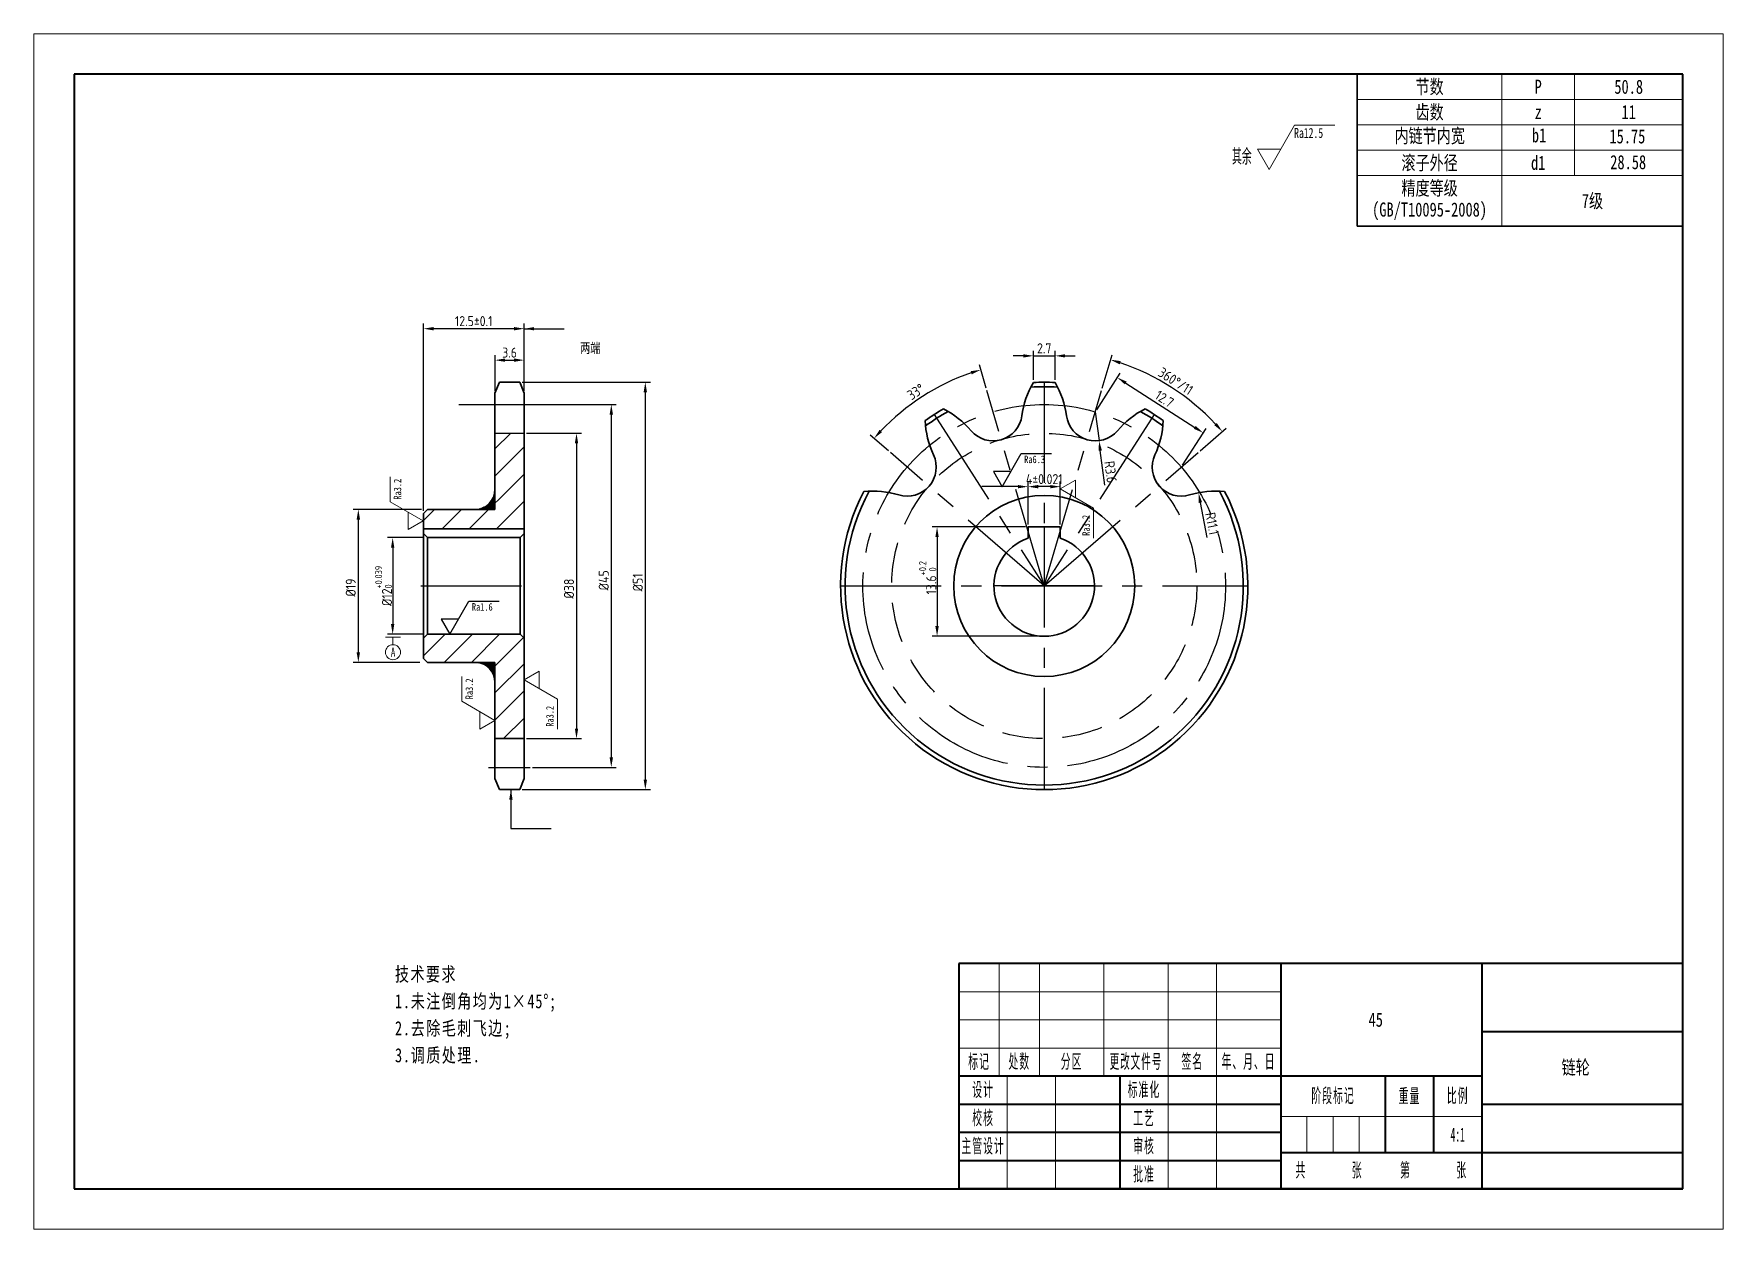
# Model space of a CAD drawing. Header units: millimetres. Extents: x 324 to 1954, y -9 to 583.
# Drawn here: x 1533.8 to 1953.8, y 58 to 355 of the extents above; entities that cross this region are included whole.
import ezdxf
from ezdxf import colors
from ezdxf.entities.mleader import LeaderData, LeaderLine
from ezdxf.enums import TextEntityAlignment as Align
from ezdxf.math import Vec2, Vec3

# ---------------------------------------------------------------- set-up
doc = ezdxf.new("R2010")
doc.units = ezdxf.units.MM
doc.header["$LTSCALE"] = 20
doc.linetypes.add('CENTER', pattern=[2, 1.25, -0.25, 0.25, -0.25])
doc.linetypes.add('DASHED', pattern=[0.75, 0.5, -0.25])
doc.layers.get('0').update_dxf_attribs({"lineweight": 30})
for name, color, linetype in [('1轮廓实线层', 7, 'Continuous'), ('3中心线层', 1, 'CENTER'), ('4虚线层', 6, 'DASHED'), ('5剖面线层', 2, 'Continuous'), ('7标注层', 4, 'Continuous')]:
    doc.layers.add(name, color=color, linetype=linetype)
for name, color, linetype, lineweight in [('尺寸线', 4, 'Continuous', 25), ('文字', 7, 'Continuous', 25), ('粗实线', 7, 'Continuous', 13), ('粗实线层', 7, 'Continuous', 35), ('细实线', 250, 'Continuous', 0), ('细实线层', 7, 'Continuous', 18)]:
    doc.layers.add(name, color=color, linetype=linetype, lineweight=lineweight)
doc.layers.add('尺寸线层', color=7, linetype='Continuous', lineweight=18, true_color=0xf708d7)
doc.styles.add('SLDTEXTSTYLE2', font='hyswlongfangsong.ttf')
doc.styles.get("Standard").update_dxf_attribs({"font": 'isocp.shx', "width": 0.707, "bigfont": 'hztxt.shx'})
doc.styles.add('字母2.5', font='gbenor.shx', dxfattribs={"height": 2.5})
doc.styles.add('标准', font='hyswlongfangsong.ttf', dxfattribs={"width": 0.667})
doc.dimstyles.new('GB', dxfattribs={"dimtxt": 2.5, "dimasz": 2.5, "dimexe": 1.25, "dimexo": 0.625, "dimtad": 1, "dimlfac": 2, "dimdsep": 46, "dimtxsty": '字母2.5', "dimcen": 2.5, "dimadec": 0, "dimazin": 0, "dimtfac": 1, "dimtmove": 0, "dimatfit": 3, "dimfxl": 1, "dimarcsym": 0})
doc.dimstyles.get("Standard").update_dxf_attribs({"dimtxt": 0.18, "dimasz": 0.18, "dimexe": 0.18, "dimexo": 0.0625, "dimgap": 0.09, "dimtad": 0, "dimtih": 1, "dimtoh": 1, "dimdec": 4, "dimzin": 0, "dimdsep": 46, "dimtxsty": 'Standard', "dimcen": 0.09, "dimadec": 0, "dimazin": 0, "dimtfac": 1, "dimtdec": 4, "dimtofl": 0, "dimtmove": 0, "dimatfit": 3, "dimfxl": 1, "dimtolj": 1, "dimtzin": 0, "dimarcsym": 0})
pattern_1 = [(45, (1592.758, 122.073), (-3.3676, 3.3676), [])]

msp = doc.modelspace()

# ---------------------------------------------------------------- texts
at = {"layer": '尺寸线层', "color": 0, "style": '标准'}
for s, p in [('节数', (1880.7586, 341.8235)), ('P', (1907.7586, 341.8235)), ('50.8', (1930.2586, 341.8235)), ('齿数', (1880.7586, 335.5235)), ('z', (1907.7586, 335.5235)), ('11', (1930.2586, 335.5235)), ('内链节内宽', (1880.793, 329.6444)), ('b1', (1907.9753, 329.7618)), ('15.75', (1929.9406, 329.4982)), ('滚子外径', (1880.7586, 322.9235)), ('d1', (1907.7586, 322.9235)), ('28.58', (1930.1395, 323.0879)), ('精度等级', (1880.7586, 316.6235)), ('7级', (1921.2586, 313.4735)), ('(GB/T10095-2008)', (1880.7586, 311.3122))]:
    msp.add_text(s, height=3.5, dxfattribs=at).set_placement(p, align=Align.MIDDLE_CENTER)
at = {"layer": '尺寸线层', "color": 0, "attachment_point": 1, "line_spacing_factor": 1.15057}
for s, insert, char_height, width, style in [('其余', (1831.6352, 326.3372), 3.5, 21.027228, '标准'), ('两端', (1669.5963, 278.1612), 2.5, 21.027228, 'SLDTEXTSTYLE2'), ('{\\T1.1;技术要求\\P1.未注倒角均为1×45%%D;\\P2.去除毛刺飞边;\\P3.调质处理.}', (1623.5474, 123.083), 3.5, 100.435378, 'SLDTEXTSTYLE2')]:
    msp.add_mtext(s, dxfattribs=dict(at, insert=insert, char_height=char_height, width=width, style=style))
at = {"layer": '尺寸线层', "color": 0, "char_height": 3.5, "attachment_point": 1, "line_spacing_factor": 1.15057, "style": 'SLDTEXTSTYLE2'}
for s, insert in [('45', (1865.5928, 111.7788)), ('{\\C256;链轮}', (1913.5843, 99.9355))]:
    msp.add_mtext_dynamic_manual_height_columns(s, width=21.027228, gutter_width=12.5, heights=[0], dxfattribs=dict(at, insert=insert))
at = {"layer": '文字', "color": 0}
for s, insert, char_height, width, attachment_point in [('{\\fSimSun|b0|i0|c134|p2;Ra12.5}', (1847.0897, 331.5942), 2.5, 5.719863, 1), ('{\\fSimSun|b0|i0|c134|p2;A}', (1623.0776, 201.3726), 2.25, 1.91478, 5)]:
    msp.add_mtext(s, dxfattribs=dict(at, insert=insert, char_height=char_height, width=width, attachment_point=attachment_point))
at = {"layer": '文字', "color": 0, "lineweight": -3, "char_height": 1.875, "width": 4.289897, "attachment_point": 1}
for s, insert in [('{\\fSimSun|b0|i0|c134|p2;Ra6.3}', (1779.9717, 250.1844)), ('{\\fSimSun|b0|i0|c134|p2;Ra1.6}', (1642.6654, 213.5268))]:
    msp.add_mtext(s, dxfattribs=dict(at, insert=insert))
at = {"layer": '文字', "color": 0, "char_height": 1.875, "width": 4.289897, "attachment_point": 1, "rotation": 90}
for insert in [(1623.2332, 239.2364), (1794.4154, 230.2597), (1641.0711, 189.6365), (1661.1211, 182.8152)]:
    msp.add_mtext('{\\fSimSun|b0|i0|c134|p2;Ra3.2}', dxfattribs=dict(at, insert=insert))

# ---------------------------------------------------------------- blocks, each defined once
blk = doc.blocks.new('*D23')
at = {"layer": '7标注层', "color": 0, "lineweight": -2, "transparency": 16777216}
for p, q in [((1780.96, 233.07), (1780.96, 243.71)), ((1788.96, 233.07), (1788.96, 243.71)), ((1786.46, 242.46), (1783.46, 242.46))]:
    blk.add_line(p, q, dxfattribs=at)
at = {"layer": '7标注层', "color": 0, "lineweight": 35, "transparency": 16777216}
for points in [[(1783.46, 242.88), (1783.46, 242.04), (1780.96, 242.46)], [(1786.46, 242.88), (1786.46, 242.04), (1788.96, 242.46)]]:
    blk.add_solid(points, dxfattribs=at)
at = {"layer": 'Defpoints', "color": 0, "lineweight": 35, "transparency": 16777216}
for p in [(1780.96, 242.46), (1780.96, 232.45), (1788.96, 232.45)]:
    blk.add_point(p, dxfattribs=at)
at = {"layer": '7标注层', "color": 0, "transparency": 16777216, "insert": (1784.96, 244.33), "char_height": 2.5, "attachment_point": 5, "style": '字母2.5'}
blk.add_mtext('4±0.021', dxfattribs=at)
blk = doc.blocks.new('*D24')
at = {"layer": '7标注层', "color": 0, "lineweight": -2, "transparency": 16777216}
for p, q in [((1780.33, 232.45), (1757.07, 232.45)), ((1758.32, 229.95), (1758.32, 207.8)), ((1784.41, 205.3), (1757.07, 205.3))]:
    blk.add_line(p, q, dxfattribs=at)
at = {"layer": '7标注层', "color": 0, "lineweight": 35, "transparency": 16777216}
for points in [[(1757.9, 229.95), (1758.73, 229.95), (1758.32, 232.45)], [(1757.9, 207.8), (1758.73, 207.8), (1758.32, 205.3)]]:
    blk.add_solid(points, dxfattribs=at)
at = {"layer": 'Defpoints', "color": 0, "lineweight": 35, "transparency": 16777216}
for p in [(1780.96, 232.45), (1758.32, 205.3), (1785.04, 205.3)]:
    blk.add_point(p, dxfattribs=at)
at = {"layer": '7标注层', "color": 0, "transparency": 16777216, "insert": (1755.98, 219.83), "char_height": 2.5, "attachment_point": 5, "rotation": 90, "style": '字母2.5'}
blk.add_mtext('13.6{}{\\H0.7143x;\\S+0.2^  0;}', dxfattribs=at)
blk = doc.blocks.new('*D12')
at = {"layer": '7标注层', "color": 0, "lineweight": -2, "transparency": 16777216}
for p, q in [((1648.42, 266.29), (1648.42, 275.14)), ((1650.92, 273.89), (1653.17, 273.89)), ((1655.67, 266.29), (1655.67, 275.14))]:
    blk.add_line(p, q, dxfattribs=at)
at = {"layer": '7标注层', "color": 0, "lineweight": 35, "transparency": 16777216}
for points in [[(1650.92, 274.31), (1650.92, 273.48), (1648.42, 273.89)], [(1653.17, 274.31), (1653.17, 273.48), (1655.67, 273.89)]]:
    blk.add_solid(points, dxfattribs=at)
at = {"layer": 'Defpoints', "color": 0, "lineweight": 35, "transparency": 16777216}
for p in [(1655.67, 273.89), (1648.42, 265.66), (1655.67, 265.66)]:
    blk.add_point(p, dxfattribs=at)
at = {"layer": '7标注层', "color": 0, "transparency": 16777216, "insert": (1652.04, 275.77), "char_height": 2.5, "attachment_point": 5, "style": '字母2.5'}
blk.add_mtext('3.6', dxfattribs=at)
blk = doc.blocks.new('*D13')
at = {"layer": '7标注层', "color": 0, "lineweight": -2, "transparency": 16777216}
for p, q in [((1630.67, 236.42), (1630.67, 282.96)), ((1653.17, 281.71), (1633.17, 281.71)), ((1655.67, 266.29), (1655.67, 282.96))]:
    blk.add_line(p, q, dxfattribs=at)
at = {"layer": '7标注层', "color": 0, "lineweight": 35, "transparency": 16777216}
for points in [[(1633.17, 282.13), (1633.17, 281.29), (1630.67, 281.71)], [(1653.17, 282.13), (1653.17, 281.29), (1655.67, 281.71)]]:
    blk.add_solid(points, dxfattribs=at)
at = {"layer": 'Defpoints', "color": 0, "lineweight": 35, "transparency": 16777216}
for p in [(1630.67, 281.71), (1655.67, 265.66), (1630.67, 235.8)]:
    blk.add_point(p, dxfattribs=at)
at = {"layer": '7标注层', "color": 0, "transparency": 16777216, "insert": (1643.12, 283.59), "char_height": 2.5, "attachment_point": 5, "style": '字母2.5'}
blk.add_mtext('12.5±0.1', dxfattribs=at)
blk = doc.blocks.new('*D14')
at = {"layer": '7标注层', "color": 0, "lineweight": -2, "transparency": 16777216}
for p, q in [((1658.77, 262.87), (1678.58, 262.87)), ((1677.33, 260.37), (1677.33, 175.22)), ((1657.78, 172.72), (1678.58, 172.72))]:
    blk.add_line(p, q, dxfattribs=at)
at = {"layer": '7标注层', "color": 0, "lineweight": 35, "transparency": 16777216}
for points in [[(1676.91, 260.37), (1677.75, 260.37), (1677.33, 262.87)], [(1676.91, 175.22), (1677.75, 175.22), (1677.33, 172.72)]]:
    blk.add_solid(points, dxfattribs=at)
at = {"layer": 'Defpoints', "color": 0, "lineweight": 35, "transparency": 16777216}
for p in [(1658.15, 262.87), (1657.15, 172.72), (1677.33, 172.72)]:
    blk.add_point(p, dxfattribs=at)
at = {"layer": '7标注层', "color": 0, "transparency": 16777216, "insert": (1675.46, 219.19), "char_height": 2.5, "attachment_point": 5, "rotation": 90, "style": '字母2.5'}
blk.add_mtext('%%c45{}{}', dxfattribs=at)
blk = doc.blocks.new('*D15')
at = {"layer": '7标注层', "color": 0, "lineweight": -2, "transparency": 16777216}
for p, q in [((1655.19, 268.41), (1687.04, 268.41)), ((1685.79, 265.91), (1685.79, 169.68)), ((1655.19, 167.18), (1687.04, 167.18))]:
    blk.add_line(p, q, dxfattribs=at)
at = {"layer": '7标注层', "color": 0, "lineweight": 35, "transparency": 16777216}
for points in [[(1685.37, 265.91), (1686.21, 265.91), (1685.79, 268.41)], [(1685.37, 169.68), (1686.21, 169.68), (1685.79, 167.18)]]:
    blk.add_solid(points, dxfattribs=at)
at = {"layer": 'Defpoints', "color": 0, "lineweight": 35, "transparency": 16777216}
for p in [(1654.56, 268.41), (1654.56, 167.18), (1685.79, 167.18)]:
    blk.add_point(p, dxfattribs=at)
at = {"layer": '7标注层', "color": 0, "transparency": 16777216, "insert": (1683.92, 218.67), "char_height": 2.5, "attachment_point": 5, "rotation": 90, "style": '字母2.5'}
blk.add_mtext('%%c51{}{}', dxfattribs=at)
blk = doc.blocks.new('*D16')
at = {"layer": '7标注层', "color": 0, "lineweight": -2, "transparency": 16777216}
for p, q in [((1630.4, 229.8), (1621.73, 229.8)), ((1622.98, 227.3), (1622.98, 208.3)), ((1630.45, 205.8), (1621.73, 205.8))]:
    blk.add_line(p, q, dxfattribs=at)
at = {"layer": '7标注层', "color": 0, "lineweight": 35, "transparency": 16777216}
for points in [[(1622.56, 227.3), (1623.39, 227.3), (1622.98, 229.8)], [(1622.56, 208.3), (1623.39, 208.3), (1622.98, 205.8)]]:
    blk.add_solid(points, dxfattribs=at)
at = {"layer": 'Defpoints', "color": 0, "lineweight": 35, "transparency": 16777216}
for p in [(1631.02, 229.8), (1622.98, 205.8), (1631.07, 205.8)]:
    blk.add_point(p, dxfattribs=at)
at = {"layer": '7标注层', "color": 0, "transparency": 16777216, "insert": (1620.71, 217.8), "char_height": 2.5, "attachment_point": 5, "rotation": 90, "style": '字母2.5'}
blk.add_mtext('%%C12{\\H0.7x;\\S+0.039^ 0;}', dxfattribs=at)
blk = doc.blocks.new('*D17')
at = {"layer": '7标注层', "color": 0, "lineweight": -2, "transparency": 16777216}
for p, q in [((1630.12, 236.8), (1613.19, 236.8)), ((1614.44, 234.3), (1614.44, 201.3)), ((1629.74, 198.8), (1613.19, 198.8))]:
    blk.add_line(p, q, dxfattribs=at)
at = {"layer": '7标注层', "color": 0, "lineweight": 35, "transparency": 16777216}
for points in [[(1614.02, 234.3), (1614.86, 234.3), (1614.44, 236.8)], [(1614.02, 201.3), (1614.86, 201.3), (1614.44, 198.8)]]:
    blk.add_solid(points, dxfattribs=at)
at = {"layer": 'Defpoints', "color": 0, "lineweight": 35, "transparency": 16777216}
for p in [(1630.74, 236.8), (1614.44, 198.8), (1630.37, 198.8)]:
    blk.add_point(p, dxfattribs=at)
at = {"layer": '7标注层', "color": 0, "transparency": 16777216, "insert": (1612.56, 217.39), "char_height": 2.5, "attachment_point": 5, "rotation": 90, "style": '字母2.5'}
blk.add_mtext('%%c19{}{}', dxfattribs=at)
blk = doc.blocks.new('*D18')
at = {"layer": '7标注层', "color": 0, "lineweight": -2, "transparency": 16777216}
for p, q in [((1779.76, 274.96), (1777.26, 274.96)), ((1782.26, 268.97), (1782.26, 276.21)), ((1782.26, 274.96), (1787.66, 274.96)), ((1787.66, 268.97), (1787.66, 276.21)), ((1790.16, 274.96), (1792.66, 274.96))]:
    blk.add_line(p, q, dxfattribs=at)
at = {"layer": '7标注层', "color": 0, "lineweight": 35, "transparency": 16777216}
for points in [[(1779.76, 275.37), (1779.76, 274.54), (1782.26, 274.96)], [(1790.16, 275.37), (1790.16, 274.54), (1787.66, 274.96)]]:
    blk.add_solid(points, dxfattribs=at)
at = {"layer": 'Defpoints', "color": 0, "lineweight": 35, "transparency": 16777216}
for p in [(1787.66, 274.96), (1782.26, 268.34), (1787.66, 268.34)]:
    blk.add_point(p, dxfattribs=at)
at = {"layer": '7标注层', "color": 0, "transparency": 16777216, "insert": (1784.96, 276.83), "char_height": 2.5, "attachment_point": 5, "style": '字母2.5'}
blk.add_mtext('2.7', dxfattribs=at)
blk = doc.blocks.new('*D19')
at = {"layer": '7标注层', "color": 0, "lineweight": -2, "transparency": 16777216}
for p, q in [((1798, 261.57), (1803.81, 270.62)), ((1805.24, 268.21), (1822.4, 257.19)), ((1819.36, 247.84), (1825.18, 256.89))]:
    blk.add_line(p, q, dxfattribs=at)
at = {"layer": '7标注层', "color": 0, "lineweight": 35, "transparency": 16777216}
for points in [[(1805.46, 268.56), (1805.01, 267.86), (1803.13, 269.57)], [(1822.62, 257.54), (1822.17, 256.83), (1824.5, 255.83)]]:
    blk.add_solid(points, dxfattribs=at)
at = {"layer": 'Defpoints', "color": 0, "lineweight": 35, "transparency": 16777216}
for p in [(1797.66, 261.05), (1824.5, 255.83), (1819.03, 247.32)]:
    blk.add_point(p, dxfattribs=at)
at = {"layer": '7标注层', "color": 0, "transparency": 16777216, "insert": (1814.85, 264.27), "char_height": 2.5, "attachment_point": 5, "rotation": 327.2727, "style": '字母2.5'}
blk.add_mtext('12.7', dxfattribs=at)
blk = doc.blocks.new('*D20')
at = {"layer": '7标注层', "color": 0, "lineweight": -2, "transparency": 16777216}
for p, q in [((1656.29, 255.73), (1669.93, 255.73)), ((1668.68, 253.23), (1668.68, 182.36)), ((1656.29, 179.86), (1669.93, 179.86))]:
    blk.add_line(p, q, dxfattribs=at)
at = {"layer": '7标注层', "color": 0, "lineweight": 35, "transparency": 16777216}
for points in [[(1668.27, 253.23), (1669.1, 253.23), (1668.68, 255.73)], [(1668.27, 182.36), (1669.1, 182.36), (1668.68, 179.86)]]:
    blk.add_solid(points, dxfattribs=at)
at = {"layer": 'Defpoints', "color": 0, "lineweight": 35, "transparency": 16777216}
for p in [(1655.67, 255.73), (1655.67, 179.86), (1668.68, 179.86)]:
    blk.add_point(p, dxfattribs=at)
at = {"layer": '7标注层', "color": 0, "transparency": 16777216, "insert": (1666.81, 217.13), "char_height": 2.5, "attachment_point": 5, "rotation": 90, "style": '字母2.5'}
blk.add_mtext('%%c38{}{}', dxfattribs=at)
blk = doc.blocks.new('*D21')
at = {"layer": '7标注层', "color": 0, "lineweight": -2, "transparency": 16777216}
for p, q in [((1770.52, 266.96), (1768.84, 272.7)), ((1746.23, 251.35), (1741.71, 255.27))]:
    blk.add_line(p, q, dxfattribs=at)
blk.add_arc((1784.96, 217.8), 55.97, 108.9228, 136.5317, dxfattribs=at)
at = {"layer": '7标注层', "color": 0, "lineweight": 35, "transparency": 16777216}
for points in [[(1766.68, 271.14), (1766.93, 270.35), (1769.19, 271.5)], [(1744.64, 256.02), (1744.03, 256.58), (1742.66, 254.45)]]:
    blk.add_solid(points, dxfattribs=at)
at = {"layer": 'Defpoints', "color": 0, "lineweight": 35, "transparency": 16777216}
for p in [(1759.31, 267.55), (1770.7, 266.36), (1746.71, 250.94), (1784.96, 217.8), (1784.96, 217.8)]:
    blk.add_point(p, dxfattribs=at)
at = {"layer": '7标注层', "color": 0, "transparency": 16777216, "insert": (1753.05, 266.05), "char_height": 2.5, "attachment_point": 5, "rotation": 33.4758, "style": '字母2.5'}
blk.add_mtext('33°{}{}', dxfattribs=at)
blk = doc.blocks.new('*D25')
at = {"layer": '7标注层', "color": 0, "lineweight": -2, "transparency": 16777216}
for p, q in [((1797.66, 261.05), (1798.58, 253.89)), ((1800, 242.84), (1798.9, 251.41))]:
    blk.add_line(p, q, dxfattribs=at)
at = {"layer": '7标注层', "color": 0, "lineweight": 35, "transparency": 16777216}
blk.add_solid([(1799.31, 251.46), (1798.48, 251.36), (1798.58, 253.89)], dxfattribs=at)
at = {"layer": 'Defpoints', "color": 0, "lineweight": 35, "transparency": 16777216}
for p in [(1797.66, 261.05), (1798.58, 253.89)]:
    blk.add_point(p, dxfattribs=at)
at = {"layer": '7标注层', "color": 0, "transparency": 16777216, "insert": (1801.47, 246.12), "char_height": 2.5, "attachment_point": 5, "rotation": 277.3245, "style": '字母2.5'}
blk.add_mtext('R3.6{}{}', dxfattribs=at)
blk = doc.blocks.new('*D26')
at = {"layer": '7标注层', "color": 0, "lineweight": -2, "transparency": 16777216}
blk.add_line((1825.48, 229.81), (1823.79, 238.5), dxfattribs=at)
at = {"layer": '7标注层', "color": 0, "lineweight": 35, "transparency": 16777216}
blk.add_solid([(1824.2, 238.58), (1823.38, 238.42), (1823.31, 240.95)], dxfattribs=at)
at = {"layer": 'Defpoints', "color": 0, "lineweight": 35, "transparency": 16777216}
for p in [(1823.31, 240.95), (1827.57, 219.07)]:
    blk.add_point(p, dxfattribs=at)
at = {"layer": '7标注层', "color": 0, "transparency": 16777216, "insert": (1826.71, 233.28), "char_height": 2.5, "attachment_point": 5, "rotation": 280.9923, "style": '字母2.5'}
blk.add_mtext('R11.1{}{}', dxfattribs=at)
blk = doc.blocks.new('*D22')
at = {"layer": '7标注层', "color": 0, "lineweight": -2, "transparency": 16777216}
for p, q in [((1799.4, 266.96), (1801.82, 275.2)), ((1823.69, 251.35), (1830.18, 256.98))]:
    blk.add_line(p, q, dxfattribs=at)
blk.add_arc((1784.96, 217.8), 58.58, 43.3544, 71.191, dxfattribs=at)
at = {"layer": '7标注层', "color": 0, "lineweight": 35, "transparency": 16777216}
for points in [[(1803.72, 272.85), (1803.97, 273.65), (1801.46, 274)], [(1827.86, 258.29), (1827.25, 257.73), (1829.23, 256.16)]]:
    blk.add_solid(points, dxfattribs=at)
at = {"layer": 'Defpoints', "color": 0, "lineweight": 35, "transparency": 16777216}
for p in [(1799.22, 266.36), (1821.17, 263.84), (1823.21, 250.94), (1784.96, 217.8), (1784.96, 217.8)]:
    blk.add_point(p, dxfattribs=at)
at = {"layer": '7标注层', "color": 0, "transparency": 16777216, "insert": (1817.64, 268.66), "char_height": 2.5, "attachment_point": 5, "rotation": 327.2727, "style": '字母2.5'}
blk.add_mtext('360%%d/11{}{}', dxfattribs=at)
blk = doc.blocks.new('$CAXA_FRAME_13B17AC1$')
at = {"layer": '粗实线层'}
for p, q in [((-200, 138.5), (-200, -138.5)), ((200, 138.5), (-200, 138.5)), ((200, -138.5), (200, 138.5)), ((-200, -138.5), (200, -138.5))]:
    blk.add_line(p, q, dxfattribs=at)
at = {"layer": '细实线层'}
for p, q in [((210, 148.5), (-210, 148.5)), ((-210, 148.5), (-210, -148.5)), ((210, -148.5), (210, 148.5)), ((-210, -148.5), (210, -148.5))]:
    blk.add_line(p, q, dxfattribs=at)
blk = doc.blocks.new('$CAXA_TITLE_151E506F$')
at = {"layer": '粗实线层'}
for p, q in [((0, 56), (-180, 56)), ((-180, 56), (-180, 0)), ((-100, 56), (-100, 0)), ((-50, 56), (-50, 0)), ((0, 0), (0, 56)), ((0, 39), (-50, 39)), ((-50, 28), (-180, 28)), ((-140, 28), (-140, 0)), ((-74, 28), (-74, 9)), ((-62, 28), (-62, 9)), ((-100, 21), (-180, 21)), ((0, 21), (-50, 21)), ((-100, 14), (-180, 14)), ((0, 9), (-100, 9)), ((-100, 7), (-180, 7)), ((0, 0), (-180, 0))]:
    blk.add_line(p, q, dxfattribs=at)
at = {"layer": '细实线层'}
for p, q in [((-170, 56), (-170, 28)), ((-160, 56), (-160, 28)), ((-144, 56), (-144, 28)), ((-128, 56), (-128, 0)), ((-116, 56), (-116, 0)), ((-100, 49), (-180, 49)), ((-100, 42), (-180, 42)), ((-100, 35), (-180, 35)), ((-168, 28), (-168, 0)), ((-156, 28), (-156, 0)), ((-50, 18), (-100, 18)), ((-93.5, 18), (-93.5, 9)), ((-87, 18), (-87, 9)), ((-80.5, 18), (-80.5, 9))]:
    blk.add_line(p, q, dxfattribs=at)
at = {"layer": '尺寸线层', "char_height": 3.5, "attachment_point": 5, "line_spacing_factor": 0.963108, "style": '标准'}
for s, insert, width in [('\\T1.1;标记', (-175, 31.5), 18), ('\\T1.1;处数', (-165, 31.5), 18), ('\\T1.1;分区', (-152, 31.5), 30), ('\\T1.1;{\\W0.592404;更改文件号}', (-136, 31.5), 30), ('\\T1.1;签名', (-122, 31.5), 22), ('\\T1.1;{\\W0.605422;年、月、日}', (-108, 31.5), 30), ('\\T1.1;设计', (-174, 24.5), 22), ('\\T1.1;标准化', (-134, 24.5), 22), ('\\T1.1;阶段标记', (-87, 23), 50), ('\\T1.1;重量', (-68, 23), 22), ('\\T1.1;比例', (-56, 23), 22), ('{\\T1.1;校核}', (-174, 17.5), 22), ('\\T1.1;工艺', (-134, 17.5), 22), ('{\\T1.1;主管设计}', (-174, 10.5), 22), ('\\T1.1;审核', (-134, 10.5), 22), ('\\T1.1;批准', (-134, 3.5), 22), ('\\T1.1;共', (-95, 4.5), 8), ('\\T1.1;张', (-81, 4.5), 8), ('\\T1.1;第', (-69, 4.5), 8), ('\\T1.1;张', (-55, 4.5), 8)]:
    blk.add_mtext(s, dxfattribs=dict(at, insert=insert, width=width))
at = {"layer": '尺寸线层', "style": '标准'}
for tag, height, width, p in [('标记C', 3.63, 0.664996, (-175, 52.5)), ('处数C', 3.63, 0.664996, (-165, 52.5)), ('分区C', 3.63, 0.667, (-152, 52.5)), ('更改文件号C', 3.63, 0.498314, (-136, 52.5)), ('更改签名C', 3.63, 0.447537, (-122, 52.5)), ('更改日期C', 3.63, 0.610278, (-108, 52.5)), ('单位名称', 5.19, 0.667, (-25, 47.5)), ('标记B', 3.63, 0.664996, (-175, 45.5)), ('处数B', 3.63, 0.664996, (-165, 45.5)), ('分区B', 3.63, 0.667, (-152, 45.5)), ('更改文件号B', 3.63, 0.498314, (-136, 45.5)), ('更改签名B', 3.63, 0.447537, (-122, 45.5)), ('更改日期B', 3.63, 0.610278, (-108, 45.5)), ('材料名称', 5.19, 0.667, (-75, 42)), ('标记A', 3.63, 0.664996, (-175, 38.5)), ('处数A', 3.63, 0.664996, (-165, 38.5)), ('分区A', 3.63, 0.667, (-152, 38.5)), ('更改文件号A', 3.63, 0.498314, (-136, 38.5)), ('更改签名A', 3.63, 0.447537, (-122, 38.5)), ('更改日期A', 3.63, 0.610278, (-108, 38.5)), ('图纸名称', 5.19, 0.667, (-25, 30)), ('设计', 3.63, 0.667, (-162, 24.5)), ('设计日期', 3.63, 0.667, (-148, 24.5)), ('标准化', 3.63, 0.667, (-122, 24.5)), ('标准化日期', 3.63, 0.554163, (-108, 24.5)), ('校核', 3.63, 0.667, (-162, 17.5)), ('审核日期', 3.63, 0.667, (-148, 17.5)), ('工艺', 3.63, 0.667, (-122, 17.5)), ('工艺日期', 3.63, 0.667, (-108, 17.5)), ('图纸编号', 5.19, 0.667, (-25, 15)), ('主管设计', 3.63, 0.667, (-162, 10.5)), ('审核日期', 3.63, 0.667, (-148, 10.5)), ('审核', 3.63, 0.667, (-122, 10.5)), ('审核日期', 3.63, 0.667, (-108, 10.5)), ('阶段标记S', 3.63, 0.223769, (-96.75, 13.5)), ('阶段标记A', 3.63, 0.223769, (-90.25, 13.5)), ('阶段标记B', 3.63, 0.223769, (-83.75, 13.5)), ('阶段标记C', 3.63, 0.223769, (-77.25, 13.5)), ('重量', 3.63, 0.667, (-68, 13.5)), ('图纸比例', 3.63, 0.510551, (-56, 13.5)), ('批准', 3.63, 0.667, (-122, 3.5)), ('批准日期', 3.63, 0.667, (-108, 3.5)), ('页数', 3.63, 0.667, (-88, 4.5)), ('页码', 3.63, 0.667, (-62, 4.5)), ('投影符号', 3.63, 0.667, (-25, 4.5))]:
    blk.add_attdef(tag, text='', height=height, dxfattribs=dict(at, width=width)).set_placement(p, align=Align.MIDDLE_CENTER)

# ---------------------------------------------------------------- dimensions: what is measured, and where the dimension line sits
at = {"layer": '7标注层'}
for base, p1, p2, text, picture, middle in [((1630.6652, 281.7112), (1655.6652, 265.6617), (1630.6652, 235.7967), '<>±0.1', '*D13', (1643.1225, 281.7112)), ((1780.9595, 242.4584), (1788.9595, 232.4467), (1780.9595, 232.4467), '<>±0.021', '*D23', (1784.9595, 242.4584))]:
    dim = msp.add_linear_dim(base=base, p1=p1, p2=p2, text=text, dimstyle='GB', override={"dimdec": 1, "dimlfac": 0.5}, dxfattribs=at)
    dim.commit()
    dim.dimension.update_dxf_attribs({"geometry": picture, "text_midpoint": middle, "dimtype": 160})
for base, p1, p2, angle, picture, middle in [((1655.6652, 273.8933), (1648.4152, 265.6617), (1655.6652, 265.6617), 180, '*D12', (1652.0402, 273.8933)), ((1787.6573, 274.9563), (1782.2618, 268.3422), (1787.6573, 268.3422), 180, '*D18', (1784.9595, 274.9563)), ((1824.5006, 255.8335), (1797.6593, 261.0482), (1819.0268, 247.3162), 147.272727, '*D19', (1813.8319, 262.6899))]:
    dim = msp.add_linear_dim(base=base, p1=p1, p2=p2, angle=angle, dimstyle='GB', override={"dimdec": 1, "dimlfac": 0.5}, dxfattribs=at)
    dim.commit()
    dim.dimension.update_dxf_attribs({"geometry": picture, "text_midpoint": middle, "dimtype": 160})
for base, line1, line2, text, picture, middle in [((1821.172, 263.8446), ((1784.9595, 217.7967), (1799.2201, 266.3638)), ((1784.9595, 217.7967), (1823.2137, 250.9441)), '360%%d/11{}{}', '*D22', (1816.6309, 267.0783)), ((1759.3104, 267.5491), ((1784.9595, 217.7967), (1746.7054, 250.9441)), ((1784.9595, 217.7967), (1770.6989, 266.3638)), '<>{}{}', '*D21', (1754.0847, 264.4863))]:
    dim = msp.add_angular_dim_2l(base=base, line1=line1, line2=line2, text=text, dimstyle='GB', dxfattribs=at)
    dim.commit()
    dim.dimension.update_dxf_attribs({"geometry": picture, "text_midpoint": middle, "dimtype": 162})
for base, p1, p2, text, override, picture, middle in [((1685.7915, 167.1792), (1654.5642, 268.4142), (1654.5642, 167.1792), '%%c<>{}{}', {"dimdec": 0, "dimlfac": 0.5}, '*D15', (1685.7915, 218.6667)), ((1677.3312, 172.7192), (1658.1458, 262.8742), (1657.1529, 172.7192), '%%c<>{}{}', {"dimdec": 0, "dimlfac": 0.5}, '*D14', (1677.3312, 219.1922)), ((1668.6843, 179.8642), (1655.6652, 255.7292), (1655.6652, 179.8642), '%%c<>{}{}', {"dimdec": 0, "dimlfac": 0.5}, '*D20', (1668.6843, 217.1313)), ((1614.4391, 198.7967), (1630.7408, 236.7967), (1630.3691, 198.7967), '%%c<>{}{}', {"dimdec": 1, "dimlfac": 0.5}, '*D17', (1614.4391, 217.3859)), ((1758.3158, 205.2969), (1780.9595, 232.4467), (1785.0351, 205.2969), '<>{}{\\H0.7143x;\\S+0.2^  0;}', {"dimdec": 1, "dimlfac": 0.5}, '*D24', (1758.3158, 219.8259)), ((1622.9773, 205.7967), (1631.0205, 229.7967), (1631.0726, 205.7967), '%%C<>{\\H0.7x;\\S+0.039^ 0;}', {"dimdec": 1, "dimlfac": 0.5}, '*D16', (1622.9773, 217.7967))]:
    dim = msp.add_linear_dim(base=base, p1=p1, p2=p2, angle=90, text=text, dimstyle='GB', override=override, dxfattribs=at)
    dim.commit()
    dim.dimension.update_dxf_attribs({"geometry": picture, "text_midpoint": middle, "dimtype": 160})
dim = msp.add_radius_dim(center=(1797.6593, 261.0482), mpoint=(1798.5793, 253.8907), text='<>{}{}', dimstyle='GB', override={"dimdec": 1, "dimlfac": 0.5}, dxfattribs=at)
dim.commit()
dim.dimension.update_dxf_attribs({"geometry": '*D25', "text_midpoint": (1801.4682, 246.1227)})
dim = msp.add_radius_dim(center=(1827.5652, 219.0696), mpoint=(1823.3146, 240.953), text='<>{}{}', dimstyle='GB', override={"dimdec": 1, "dimlfac": 0.5}, dxfattribs=at)
dim.commit()
dim.dimension.update_dxf_attribs({"geometry": '*D26', "text_midpoint": (1824.8737, 232.926), "dimtype": 164})

# ---------------------------------------------------------------- hatches: boundary and pattern name
at = {"layer": '5剖面线层'}
h = msp.add_hatch(dxfattribs=at)
h.set_pattern_fill('ANSI31', color=256, scale=1.5, style=0)
h.set_pattern_definition(pattern_1)
h.paths.add_polyline_path([(1648.4152, 241.7967, -0.41421356), (1643.4152, 236.7967), (1631.6652, 236.7967), (1630.6652, 235.7967), (1630.6652, 231.9467), (1655.6652, 231.9467), (1655.6652, 255.7292), (1648.4152, 255.7292)])
h = msp.add_hatch(dxfattribs=at)
h.set_pattern_fill('ANSI31', color=256, scale=0.005, angle=180, style=0)
h.set_pattern_definition([(225, (1592.757999, 118.573206), (0.0112253202, -0.0112253202), [])])
h.paths.add_polyline_path([(1648.4152, 241.7967, -0.41421356), (1643.4152, 236.7967), (1648.4152, 236.7967)])
h = msp.add_hatch(dxfattribs=at)
h.set_pattern_fill('ANSI31', color=256, scale=1.5, style=0)
h.set_pattern_definition(pattern_1)
h.paths.add_polyline_path([(1643.4152, 198.7967, -0.41421356), (1648.4152, 193.7967), (1648.4152, 179.8642), (1655.6652, 179.8642), (1655.6652, 204.7967), (1654.6652, 205.7967), (1631.6652, 205.7967), (1630.6652, 204.7967), (1630.6652, 199.7967), (1631.6652, 198.7967)])
h = msp.add_hatch(dxfattribs=at)
h.set_pattern_fill('ANSI31', color=256, scale=0.005, angle=180, style=0)
h.set_pattern_definition([(225, (1592.757999, 125.573206), (0.0112253202, -0.0112253202), [])])
h.paths.add_polyline_path([(1648.4152, 198.7967), (1643.4152, 198.7967, -0.41421356), (1648.4152, 193.7967)])

# ---------------------------------------------------------------- linework, layer by layer
for p, q in [((1862.7586, 307.1735), (1862.7586, 344.9735)), ((1862.7586, 307.1735), (1943.7586, 307.1735)), ((1862.7586, 307.1735), (1943.7586, 307.1735)), ((1649.5162, 268.4142), (1648.4152, 265.6617)), ((1648.4152, 265.6617), (1648.4152, 236.7967)), ((1649.5162, 268.4142), (1654.5642, 268.4142)), ((1654.5642, 268.4142), (1655.6652, 265.6617)), ((1655.6652, 265.6617), (1655.6652, 169.9317)), ((1631.6652, 236.7967), (1630.6652, 235.7967)), ((1630.6652, 235.7967), (1630.6652, 199.7967)), ((1631.6652, 236.7967), (1648.4152, 236.7967)), ((1630.6652, 231.9467), (1655.6652, 231.9467)), ((1780.9595, 232.4467), (1780.9595, 229.6394)), ((1788.9595, 232.4467), (1780.9595, 232.4467)), ((1788.9595, 232.4467), (1788.9595, 229.6394)), ((1631.6652, 229.7967), (1630.6652, 230.7967)), ((1631.6652, 229.7967), (1654.6652, 229.7967)), ((1631.6652, 229.7967), (1631.6652, 205.7967)), ((1654.6652, 229.7967), (1655.6652, 230.7967)), ((1654.6652, 229.7967), (1654.6652, 205.7967)), ((1631.6652, 205.7967), (1630.6652, 204.7967)), ((1631.6652, 205.7967), (1654.6652, 205.7967)), ((1654.6652, 205.7967), (1655.6652, 204.7967)), ((1631.6652, 198.7967), (1630.6652, 199.7967)), ((1631.6652, 198.7967), (1648.4152, 198.7967)), ((1648.4152, 198.7967), (1648.4152, 169.9317)), ((1648.4152, 179.8642), (1655.6652, 179.8642)), ((1649.5162, 167.1792), (1648.4152, 169.9317)), ((1654.5642, 167.1792), (1655.6652, 169.9317)), ((1649.5162, 167.1792), (1654.5642, 167.1792))]:
    msp.add_line(p, q)
msp.add_circle((1784.9595, 217.7967), 22.5)
for centre, radius, start, end in [((1801.5007, 257.081), 22.2924, 149.657965, 172.273632), ((1784.9595, 217.7967), 49.5, 86.142445, 93.857555), ((1784.9595, 217.7967), 50.6175, 86.944872, 93.055128), ((1768.4184, 257.081), 22.2924, 7.726368, 30.342035), ((1784.9595, 217.7967), 50.6175, 119.672145, 125.782401), ((1784.9595, 217.7967), 49.5, 118.869718, 126.584828), ((1749.8055, 241.9019), 22.2924, 40.453641, 63.069308), ((1820.1135, 241.9019), 22.2924, 116.930692, 139.546359), ((1784.9595, 217.7967), 49.5, 53.415172, 61.130282), ((1784.9595, 217.7967), 50.6175, 54.217599, 60.327855), ((1777.6361, 259.7876), 22.2924, 182.385238, 205.000905), ((1772.2597, 261.0482), 7.2165, 220.453641, 352.273632), ((1797.6593, 261.0482), 7.2165, 187.726368, 319.546359), ((1792.2829, 259.7876), 22.2924, 334.999095, 357.614762), ((1750.8922, 247.3162), 7.2165, 253.180913, 25.000905), ((1819.0268, 247.3162), 7.2165, 154.999095, 286.819087), ((1784.9595, 217.7967), 50.6175, 152.399417, 27.600583), ((1784.9595, 217.7967), 49.5, 151.59699, 28.40301), ((1742.3538, 219.0696), 22.2924, 73.180913, 95.79658), ((1827.5652, 219.0696), 22.2924, 84.20342, 106.819087), ((1784.9595, 217.7967), 12.5, 108.662925, 71.337075)]:
    msp.add_arc(centre, radius, start, end)
at = {"layer": '1轮廓实线层'}
for p, q in [((1648.4152, 255.7292), (1655.6652, 255.7292)), ((1648.4152, 179.8642), (1655.6652, 179.8642))]:
    msp.add_line(p, q, dxfattribs=at)
for centre, start, end in [((1643.4152, 241.7967), 270, 360), ((1643.4152, 193.7967), 0, 90)]:
    msp.add_arc(centre, 5, start, end, dxfattribs=at)
at = {"layer": '3中心线层'}
for p, q in [((1784.9595, 217.7967), (1770.6989, 266.3638)), ((1784.9595, 268.4142), (1784.9595, 217.7967)), ((1784.9595, 217.7967), (1799.2201, 266.3638)), ((1639.4568, 262.8742), (1659.2652, 262.8742)), ((1757.5936, 260.3788), (1784.9595, 217.7967)), ((1812.3254, 260.3788), (1784.9595, 217.7967)), ((1784.9595, 217.7967), (1746.7054, 250.9441)), ((1784.9595, 217.7967), (1823.2137, 250.9441)), ((1784.9595, 232.4467), (1784.9595, 167.1792)), ((1629.988, 217.7967), (1655.8591, 217.7967)), ((1734.342, 217.7967), (1835.577, 217.7967)), ((1797.4595, 217.7967), (1772.4595, 217.7967)), ((1646.8272, 172.7192), (1657.1529, 172.7192))]:
    msp.add_line(p, q, dxfattribs=at)
msp.add_circle((1784.9595, 217.7967), 45.0775, dxfattribs=at)
at = {"layer": '4虚线层'}
msp.add_circle((1784.9595, 217.7967), 37.9325, dxfattribs=at)
at = {"layer": '尺寸线'}
msp.add_line((1652.3787, 157.5263), (1662.3787, 157.5263), dxfattribs=at)
at = {"layer": '粗实线', "color": 0}
msp.add_line((1621.1737, 205.0699), (1624.9237, 205.0699), dxfattribs=at)
at = {"layer": '细实线', "color": 7, "linetype": 'Continuous', "lineweight": 20}
for p, q in [((1898.7586, 307.1735), (1898.7586, 344.9735)), ((1916.7586, 319.7735), (1916.7586, 344.9735)), ((1862.7586, 338.6735), (1943.7586, 338.6735)), ((1862.7586, 332.3735), (1943.7586, 332.3735)), ((1862.7586, 326.0735), (1943.7586, 326.0735)), ((1862.7586, 319.7735), (1943.7586, 319.7735)), ((1862.7586, 319.7735), (1943.7586, 319.7735))]:
    msp.add_line(p, q, dxfattribs=at)
at = {"layer": '细实线', "color": 0}
for p, q in [((1840.8616, 321.2874), (1847.2124, 332.2874)), ((1847.2124, 332.2874), (1857.2124, 332.2874)), ((1837.9748, 326.2874), (1840.8616, 321.2874)), ((1843.7483, 326.2874), (1837.9748, 326.2874)), ((1622.3272, 238.7273), (1622.3272, 244.8787)), ((1792.7095, 244.0676), (1788.9595, 241.9025)), ((1792.7095, 239.7375), (1792.7095, 244.0676)), ((1788.9595, 241.9025), (1797.2095, 237.1394)), ((1630.5772, 233.9641), (1622.3272, 238.7273)), ((1626.8272, 236.1292), (1626.8272, 231.7991)), ((1797.2095, 237.1394), (1797.2095, 229.6394)), ((1626.8272, 231.7991), (1630.5772, 233.9641)), ((1623.0487, 205.0699), (1623.0487, 203.1949)), ((1640.1652, 189.1273), (1640.1652, 195.2787)), ((1659.4152, 196.623), (1655.6652, 194.458)), ((1655.6652, 194.458), (1663.9152, 189.6948)), ((1659.4152, 192.2929), (1659.4152, 196.623)), ((1648.4152, 184.3642), (1640.1652, 189.1273)), ((1663.9152, 189.6948), (1663.9152, 182.1948)), ((1644.6652, 186.5292), (1644.6652, 182.1991)), ((1644.6652, 182.1991), (1648.4152, 184.3642))]:
    msp.add_line(p, q, dxfattribs=at)
at = {"layer": '细实线', "color": 0, "lineweight": -3}
for p, q in [((1774.4968, 242.4543), (1779.2599, 250.7043)), ((1779.2599, 250.7043), (1786.7599, 250.7043)), ((1772.3317, 246.2043), (1774.4968, 242.4543)), ((1776.6618, 246.2043), (1772.3317, 246.2043)), ((1637.1905, 205.7967), (1641.9536, 214.0467)), ((1641.9536, 214.0467), (1649.4536, 214.0467)), ((1635.0254, 209.5467), (1637.1905, 205.7967)), ((1639.3555, 209.5467), (1635.0254, 209.5467))]:
    msp.add_line(p, q, dxfattribs=at)
at = {"layer": '细实线', "color": 0}
msp.add_circle((1623.0487, 201.3199), 1.875, dxfattribs=at)

# ---------------------------------------------------------------- block references
at = {"layer": '粗实线层'}
msp.add_blockref('$CAXA_FRAME_13B17AC1$', (1743.7586, 206.4735), dxfattribs=at)
ref = msp.add_blockref('$CAXA_TITLE_151E506F$', (1943.7586, 67.9735), dxfattribs=at)
ref.add_attrib('图纸比例', '4:1', dxfattribs={"layer": '尺寸线层', "height": 3.5, "style": '标准', "width": 0.667}).set_placement((1887.7586, 81.4735), align=Align.MIDDLE_CENTER)

msp.set_redraw_order([(e.dxf.handle, doc.entitydb.next_handle()) for e in msp.query("TEXT MTEXT ATTDEF DIMENSION ARC_DIMENSION")])  # texts and dimensions are drawn at this point

# ---------------------------------------------------------------- leaders
at = {"layer": '7标注层', "color": 0, "lineweight": -3}
msp.add_leader([(1655.6518, 281.697), (1665.6518, 281.697)], dimstyle='Standard', override={"dimasz": 2.5}, dxfattribs=at)
ml = msp.add_multileader_mtext('Standard', dxfattribs=at)
ml.set_content(' ')
ml.set_leader_properties()
ml.build(insert=Vec2(0, 0))
ml.multileader.update_dxf_attribs({"text_right_attachment_type": 6, "dogleg_length": 0.36, "arrow_head_size": 2.5})
ctx = ml.context
ctx.base_point, ctx.arrow_head_size, ctx.plane_origin = Vec3(1767.2289, 244.4584), 2.5, Vec3(1780.9595, 242.4584)
ctx.right_attachment, ctx.text_align_type = 6, 2
notes = []
notes.append((ctx, [(0, (1, 1, 0), (1772.7201, 242.4584), (-1, 0), 0.36, [(0, [(1780.9595, 242.4584)], 0, [])])]))
ctx.mtext.insert, ctx.mtext.alignment, ctx.mtext.flow_direction = Vec3(1770.3601, 246.4584), 3, 5
at = {"layer": '尺寸线'}
msp.add_leader([(1652.3787, 167.2276), (1652.3787, 157.5263)], dimstyle='Standard', override={"dimasz": 2.5}, dxfattribs=at)
for ctx, leaders in notes:
    for number, flags, end, landing, length, lines in leaders:
        leader = LeaderData()
        leader.index, (leader.has_last_leader_line, leader.has_dogleg_vector, leader.attachment_direction) = number, flags
        leader.last_leader_point, leader.dogleg_vector, leader.dogleg_length = Vec3(end), Vec3(landing), length
        for number, points, colour, breaks in lines:
            line = LeaderLine()
            line.index, line.vertices, line.color, line.breaks = number, Vec3.list(points), colors.encode_raw_color(colour), breaks
            leader.lines.append(line)
        ctx.leaders.append(leader)

doc.saveas('drawing.dxf')
